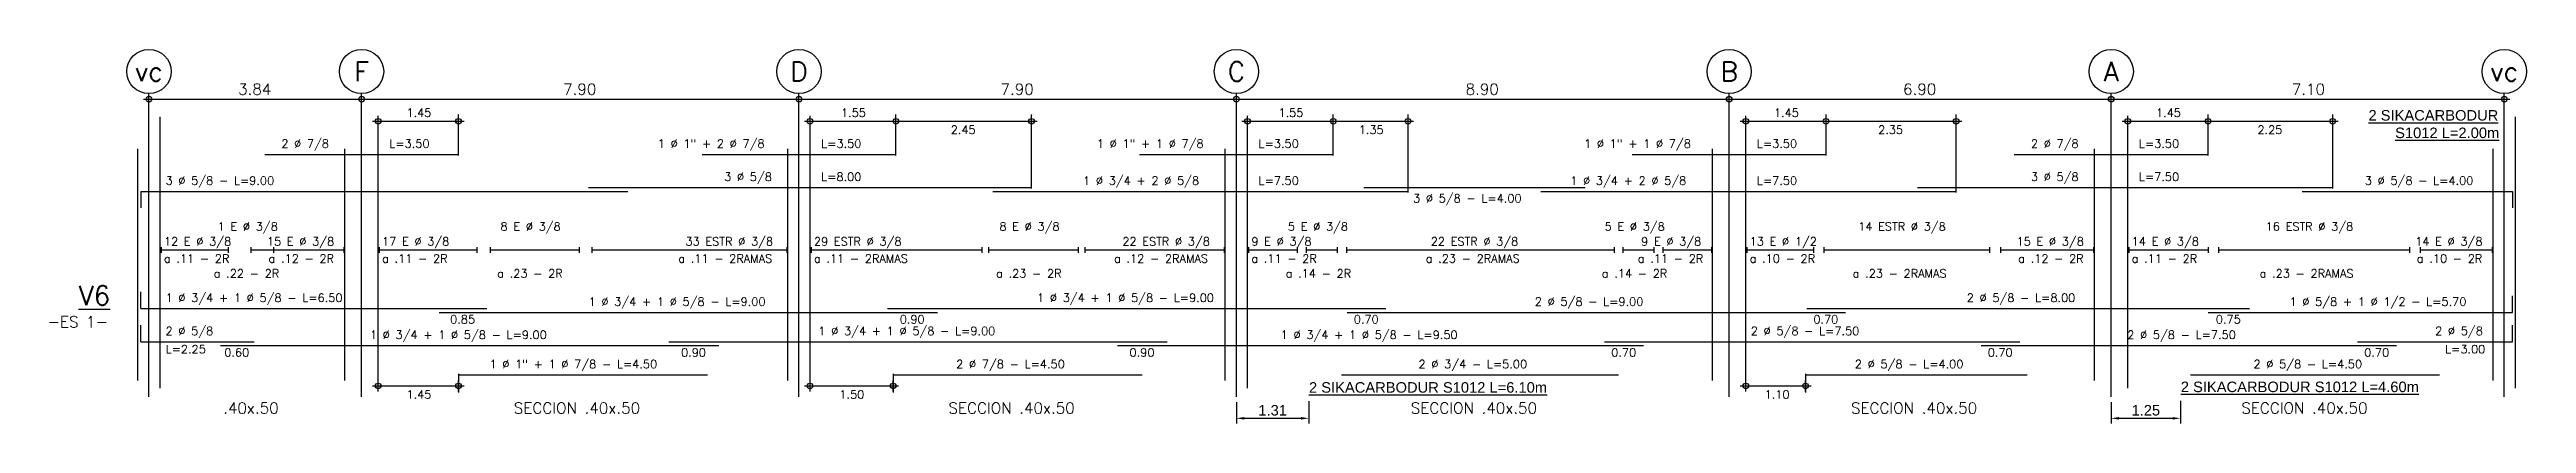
# Model space of a CAD drawing. Header units: millimetres. Extents: x 1 to 301, y -42 to 59.
# Drawn here: x 245.95 to 290.68, y 36.56 to 43.33 of the extents above; entities that cross this region are included whole.
import ezdxf
from ezdxf.enums import TextEntityAlignment as Align

# ---------------------------------------------------------------- set-up
doc = ezdxf.new("R2010")
doc.units = ezdxf.units.MM
doc.header["$LTSCALE"] = 0.0003
doc.header["$PDMODE"] = 34
doc.header["$PDSIZE"] = 0.1
for name, color, linetype in [('SIM-ACHURADOS', 8, 'Continuous'), ('SIM-COTAS', 1, 'Continuous'), ('SIM-FIBRACARB', 4, 'Continuous')]:
    doc.layers.add(name, color=color, linetype=linetype)
doc.styles.add('ARIAL EE', font='arial.ttf')
doc.styles.add('P140', font='SIMPLEX', dxfattribs={"height": 0.35})
doc.styles.add('P60', font='SIMPLEX', dxfattribs={"height": 0.16})
doc.styles.add('P80', font='SIMPLEX', dxfattribs={"height": 0.2})
doc.dimstyles.new('RE - STANDAR', dxfattribs={"dimtxt": 0.002, "dimasz": 0.0015, "dimexe": 0.001, "dimexo": 0.001, "dimgap": 0.0005, "dimtad": 1, "dimzin": 4, "dimdsep": 46, "dimtxsty": 'ARIAL EE', "dimcen": -0.001, "dimclrd": 256, "dimclre": 256, "dimclrt": 2, "dimadec": 0, "dimazin": 0, "dimtfac": 1, "dimtix": 1, "dimtofl": 0, "dimtmove": 1, "dimatfit": 0, "dimfxl": 0.0015, "dimtolj": 1, "dimtzin": 4, "dimlwd": -1, "dimlwe": -1, "dimarcsym": 0})

msp = doc.modelspace()

# ---------------------------------------------------------------- texts
at = {"layer": 'SIM-ACHURADOS', "style": 'P140'}
for s, p in [('vc', (247.742, 42.935)), ('F', (251.582, 42.935)), ('D', (259.482, 42.935)), ('C', (267.382, 42.935)), ('B', (276.282, 42.935)), ('A', (283.182, 42.935)), ('vc', (290.282, 42.935))]:
    msp.add_text(s, height=0.35, dxfattribs=at).set_placement(p, align=Align.MIDDLE)
at = {"layer": 'SIM-ACHURADOS'}
for s, height, style, p in [('3.84', 0.2, 'P80', (249.352, 42.515)), ('7.90', 0.2, 'P80', (255.222, 42.515)), ('7.90', 0.2, 'P80', (263.122, 42.515)), ('8.90', 0.2, 'P80', (271.522, 42.515)), ('6.90', 0.2, 'P80', (279.422, 42.515)), ('7.10', 0.2, 'P80', (286.442, 42.515)), ('1.45', 0.15, 'P60', (252.392, 42.115)), ('1.55', 0.15, 'P60', (260.242, 42.115)), ('1.55', 0.15, 'P60', (268.142, 42.115)), ('1.45', 0.15, 'P60', (277.092, 42.115)), ('1.45', 0.15, 'P60', (283.992, 42.115)), ('2 %%c 7/8', 0.15, 'P60', (250.132, 41.555)), ('L=3.50', 0.15, 'P60', (252.082, 41.555)), ('1 %%c 1" + 2 %%c 7/8', 0.15, 'P60', (256.932, 41.555)), ('L=3.50', 0.15, 'P60', (259.882, 41.555)), ('2.45', 0.15, 'P60', (262.222, 41.805)), ('1 %%c 1" + 1 %%c 7/8', 0.15, 'P60', (264.862, 41.555)), ('L=3.50', 0.15, 'P60', (267.782, 41.555)), ('1.35', 0.15, 'P60', (269.592, 41.805)), ('1 %%c 1" + 1 %%c 7/8', 0.15, 'P60', (273.662, 41.555)), ('L=3.50', 0.15, 'P60', (276.782, 41.555)), ('2.35', 0.15, 'P60', (278.972, 41.805)), ('2 %%c 7/8', 0.15, 'P60', (281.732, 41.555)), ('L=3.50', 0.15, 'P60', (283.682, 41.555)), ('2.25', 0.15, 'P60', (285.822, 41.805)), ('3 %%c 5/8 - L=9.00', 0.15, 'P60', (248.042, 40.885)), ('3 %%c 5/8', 0.15, 'P60', (258.132, 40.955)), ('L=8.00', 0.15, 'P60', (259.882, 40.955)), ('1 %%c 3/4 + 2 %%c 5/8', 0.15, 'P60', (264.612, 40.885)), ('L=7.50', 0.15, 'P60', (267.782, 40.885)), ('3 %%c 5/8 - L=4.00', 0.15, 'P60', (270.572, 40.565)), ('1 %%c 3/4 + 2 %%c 5/8', 0.15, 'P60', (273.412, 40.885)), ('L=7.50', 0.15, 'P60', (276.782, 40.885)), ('3 %%c 5/8', 0.15, 'P60', (281.732, 40.955)), ('L=7.50', 0.15, 'P60', (283.682, 40.955)), ('3 %%c 5/8 - L=4.00', 0.15, 'P60', (287.762, 40.885)), ('12 E %%c 3/8', 0.15, 'P60', (248.012, 39.785)), ('1 E %%c 3/8', 0.15, 'P60', (248.982, 40.055)), ('15 E %%c 3/8', 0.15, 'P60', (249.872, 39.785)), ('17 E %%c 3/8', 0.15, 'P60', (251.952, 39.785)), ('8 E %%c 3/8', 0.15, 'P60', (254.092, 40.055)), ('33 ESTR %%c 3/8', 0.15, 'P60', (257.432, 39.785)), ('29 ESTR %%c 3/8', 0.15, 'P60', (259.752, 39.785)), ('8 E %%c 3/8', 0.15, 'P60', (263.102, 40.055)), ('22 ESTR %%c 3/8', 0.15, 'P60', (265.322, 39.785)), ('9 E %%c 3/8', 0.15, 'P60', (267.652, 39.785)), ('5 E %%c 3/8', 0.15, 'P60', (268.312, 40.055)), ('22 ESTR %%c 3/8', 0.15, 'P60', (270.892, 39.785)), ('5 E %%c 3/8', 0.15, 'P60', (274.032, 40.055)), ('9 E %%c 3/8', 0.15, 'P60', (274.692, 39.785)), ('13 E %%c 1/2', 0.15, 'P60', (276.652, 39.785)), ('14 ESTR %%c 3/8', 0.15, 'P60', (278.612, 40.055)), ('15 E %%c 3/8', 0.15, 'P60', (281.472, 39.785)), ('14 E %%c 3/8', 0.15, 'P60', (283.552, 39.785)), ('16 ESTR %%c 3/8', 0.15, 'P60', (285.972, 40.055)), ('14 E %%c 3/8', 0.15, 'P60', (288.672, 39.785)), ('a .11 - 2R', 0.15, 'P60', (248.012, 39.475)), ('a .12 - 2R', 0.15, 'P60', (249.902, 39.475)), ('a .11 - 2R', 0.15, 'P60', (251.952, 39.475)), ('a .11 - 2RAMAS', 0.15, 'P60', (257.302, 39.475)), ('a .11 - 2RAMAS', 0.15, 'P60', (259.752, 39.475)), ('a .12 - 2RAMAS', 0.15, 'P60', (265.172, 39.475)), ('a .11 - 2R', 0.15, 'P60', (267.652, 39.475)), ('a .23 - 2RAMAS', 0.15, 'P60', (270.802, 39.475)), ('a .11 - 2R', 0.15, 'P60', (274.632, 39.475)), ('a .10 - 2R', 0.15, 'P60', (276.652, 39.475)), ('a .12 - 2R', 0.15, 'P60', (281.502, 39.475)), ('a .11 - 2R', 0.15, 'P60', (283.552, 39.475)), ('a .10 - 2R', 0.15, 'P60', (288.702, 39.475)), ('1 %%c 3/4 + 1 %%c 5/8 - L=6.50', 0.15, 'P60', (248.042, 38.765)), ('a .22 - 2R', 0.15, 'P60', (248.912, 39.205)), ('a .23 - 2R', 0.15, 'P60', (254.032, 39.205)), ('a .23 - 2R', 0.15, 'P60', (263.042, 39.205)), ('1 %%c 3/4 + 1 %%c 5/8 - L=9.00', 0.15, 'P60', (263.782, 38.765)), ('a .14 - 2R', 0.15, 'P60', (268.272, 39.205)), ('a .14 - 2R', 0.15, 'P60', (273.982, 39.205)), ('a .23 - 2RAMAS', 0.15, 'P60', (278.512, 39.205)), ('2 %%c 5/8 - L=8.00', 0.15, 'P60', (280.572, 38.765)), ('a .23 - 2RAMAS', 0.15, 'P60', (285.862, 39.205)), ('-ES 1-', 0.2, 'P80', (245.912, 38.305)), ('0.85', 0.15, 'P60', (253.182, 38.375)), ('1 %%c 3/4 + 1 %%c 5/8 - L=9.00', 0.15, 'P60', (255.682, 38.695)), ('0.90', 0.15, 'P60', (261.302, 38.375)), ('0.70', 0.15, 'P60', (269.502, 38.375)), ('2 %%c 5/8 - L=9.00', 0.15, 'P60', (272.772, 38.695)), ('0.70', 0.15, 'P60', (277.802, 38.375)), ('0.75', 0.15, 'P60', (285.072, 38.375)), ('1 %%c 5/8 + 1 %%c 1/2 - L=5.70', 0.15, 'P60', (286.402, 38.695)), ('2 %%c 5/8', 0.15, 'P60', (248.042, 38.165)), ('1 %%c 3/4 + 1 %%c 5/8 - L=9.00', 0.15, 'P60', (251.732, 38.095)), ('1 %%c 3/4 + 1 %%c 5/8 - L=9.00', 0.15, 'P60', (259.832, 38.165)), ('1 %%c 3/4 + 1 %%c 5/8 - L=9.50', 0.15, 'P60', (268.182, 38.095)), ('2 %%c 5/8 - L=7.50', 0.15, 'P60', (276.672, 38.165)), ('2 %%c 5/8 - L=7.50', 0.15, 'P60', (283.472, 38.095)), ('2 %%c 5/8', 0.15, 'P60', (289.032, 38.165)), ('L=2.25', 0.15, 'P60', (248.042, 37.835)), ('0.60', 0.15, 'P60', (249.102, 37.775)), ('1 %%c 1" + 1 %%c 7/8 - L=4.50', 0.15, 'P60', (253.892, 37.565)), ('0.90', 0.15, 'P60', (257.352, 37.775)), ('2 %%c 7/8 - L=4.50', 0.15, 'P60', (262.322, 37.565)), ('0.90', 0.15, 'P60', (265.452, 37.775)), ('2 %%c 3/4 - L=5.00', 0.15, 'P60', (270.672, 37.565)), ('0.70', 0.15, 'P60', (274.152, 37.775)), ('2 %%c 5/8 - L=4.00', 0.15, 'P60', (278.552, 37.565)), ('0.70', 0.15, 'P60', (280.952, 37.775)), ('2 %%c 5/8 - L=4.50', 0.15, 'P60', (285.752, 37.565)), ('0.70', 0.15, 'P60', (287.752, 37.775)), ('L=3.00', 0.15, 'P60', (289.212, 37.835)), ('1.45', 0.15, 'P60', (252.392, 37.015)), ('1.50', 0.15, 'P60', (260.212, 37.015)), ('1.10', 0.15, 'P60', (276.922, 37.015)), ('.40x.50', 0.2, 'P80', (249.082, 36.745)), ('SECCION .40x.50', 0.2, 'P80', (254.332, 36.745)), ('SECCION .40x.50', 0.2, 'P80', (262.182, 36.745)), ('SECCION .40x.50', 0.2, 'P80', (270.532, 36.745)), ('SECCION .40x.50', 0.2, 'P80', (278.482, 36.745)), ('SECCION .40x.50', 0.2, 'P80', (285.532, 36.745))]:
    msp.add_text(s, height=height, dxfattribs=dict(at, style=style)).set_placement(p)
at = {"layer": 'SIM-ACHURADOS', "style": 'P140'}
msp.add_text('%%UV6', height=0.35, dxfattribs=at).set_placement((247.042, 38.705), align=Align.RIGHT)
at = {"layer": 'SIM-FIBRACARB', "char_height": 0.19, "attachment_point": 1, "style": 'ARIAL EE'}
for s, width, insert in [('\\pi0.1282;{\\L2 SIKACARBODUR \\P\\pi0.60968;S1012 L=2.00m}', 2.46225, (287.7, 42.237)), ('{\\L2 SIKACARBODUR S1012 L=6.10m}', 4.58342, (268.693, 37.313)), ('{\\L2 SIKACARBODUR S1012 L=4.60m}', 4.87565, (284.439, 37.323))]:
    msp.add_mtext_dynamic_manual_height_columns(s, width=width, gutter_width=0.00475, heights=[0], dxfattribs=dict(at, insert=insert))

# ---------------------------------------------------------------- blocks, each defined once
blk = doc.blocks.new('*D37')
at = {"layer": 'SIM-COTAS', "transparency": 16777216}
for p, q in [((283.182, 36.95), (283.182, 36.564)), ((284.432, 36.977), (284.432, 36.564)), ((283.324, 36.659), (284.289, 36.659))]:
    blk.add_line(p, q, dxfattribs=at)
for points in [[(283.324, 36.682), (283.324, 36.635), (283.182, 36.659)], [(284.289, 36.682), (284.289, 36.635), (284.432, 36.659)]]:
    blk.add_solid(points, dxfattribs=at)
at = {"layer": 'SIM-COTAS', "color": 2, "transparency": 16777216, "insert": (283.807, 36.803), "char_height": 0.19, "attachment_point": 5, "style": 'ARIAL EE'}
blk.add_mtext('\\A1;1.25', dxfattribs=at)
blk = doc.blocks.new('*D36')
at = {"layer": 'SIM-COTAS', "transparency": 16777216}
for p, q in [((267.382, 36.95), (267.382, 36.564)), ((268.692, 36.967), (268.692, 36.564)), ((267.524, 36.659), (268.549, 36.659))]:
    blk.add_line(p, q, dxfattribs=at)
for points in [[(267.524, 36.682), (267.524, 36.635), (267.382, 36.659)], [(268.549, 36.682), (268.549, 36.635), (268.692, 36.659)]]:
    blk.add_solid(points, dxfattribs=at)
at = {"layer": 'SIM-COTAS', "color": 2, "transparency": 16777216, "insert": (268.037, 36.803), "char_height": 0.19, "attachment_point": 5, "style": 'ARIAL EE'}
blk.add_mtext('\\A1;1.31', dxfattribs=at)

# ---------------------------------------------------------------- dimensions: what is measured, and where the dimension line sits
at = {"layer": 'SIM-COTAS'}
for base, p1, p2, picture, middle in [((268.692, 36.659), (267.382, 37.045), (268.692, 37.062), '*D36', (268.037, 36.803)), ((284.432, 36.659), (283.182, 37.045), (284.432, 37.072), '*D37', (283.807, 36.803))]:
    dim = msp.add_linear_dim(base=base, p1=p1, p2=p2, dimstyle='RE - STANDAR', dxfattribs=at)
    dim.commit()
    dim.dimension.update_dxf_attribs({"geometry": picture, "text_midpoint": middle})

# ---------------------------------------------------------------- linework, layer by layer
at = {"layer": 'SIM-ACHURADOS'}
for p, q in [((247.742, 37.045), (247.742, 42.535)), ((251.582, 37.045), (251.582, 42.535)), ((259.482, 37.045), (259.482, 42.535)), ((267.382, 37.045), (267.382, 42.535)), ((276.282, 37.045), (276.282, 42.535)), ((283.182, 37.045), (283.182, 42.535)), ((290.282, 37.045), (290.282, 42.535)), ((247.742, 42.435), (290.282, 42.435)), ((247.942, 37.205), (247.942, 42.115)), ((251.882, 37.205), (251.882, 42.115)), ((253.332, 41.415), (253.332, 42.155)), ((259.682, 37.205), (259.682, 42.115)), ((261.232, 41.415), (261.232, 42.155)), ((263.682, 40.815), (263.682, 42.155)), ((267.582, 37.205), (267.582, 42.115)), ((269.132, 41.415), (269.132, 42.155)), ((270.482, 40.745), (270.482, 42.155)), ((276.582, 37.205), (276.582, 42.115)), ((278.032, 41.415), (278.032, 42.155)), ((280.382, 40.745), (280.382, 42.155)), ((283.482, 37.205), (283.482, 42.115)), ((284.932, 41.415), (284.932, 42.155)), ((287.182, 40.815), (287.182, 42.155)), ((290.482, 37.205), (290.482, 42.115)), ((251.882, 42.035), (253.332, 42.035)), ((259.682, 42.035), (261.232, 42.035)), ((261.232, 42.035), (263.682, 42.035)), ((267.582, 42.035), (269.132, 42.035)), ((269.132, 42.035), (270.482, 42.035)), ((276.582, 42.035), (278.032, 42.035)), ((278.032, 42.035), (280.382, 42.035)), ((283.482, 42.035), (284.932, 42.035)), ((284.932, 42.035), (287.182, 42.035)), ((247.542, 37.345), (247.542, 41.535)), ((249.832, 41.435), (253.332, 41.435)), ((251.282, 37.345), (251.282, 41.535)), ((257.732, 41.435), (261.232, 41.435)), ((259.282, 37.345), (259.282, 41.535)), ((265.632, 41.435), (269.132, 41.435)), ((267.182, 37.345), (267.182, 41.535)), ((274.532, 41.435), (278.032, 41.435)), ((275.982, 37.345), (275.982, 41.535)), ((281.432, 41.435), (284.932, 41.435)), ((282.882, 37.345), (282.882, 41.535)), ((290.082, 37.345), (290.082, 41.535)), ((247.592, 40.765), (256.392, 40.765)), ((247.592, 40.765), (247.592, 40.465)), ((255.682, 40.835), (263.682, 40.835)), ((262.982, 40.765), (270.482, 40.765)), ((269.682, 40.835), (273.682, 40.835)), ((272.882, 40.765), (280.382, 40.765)), ((279.682, 40.835), (287.182, 40.835)), ((286.632, 40.765), (290.432, 40.765)), ((290.432, 40.765), (290.432, 40.465)), ((247.962, 39.755), (247.962, 39.655)), ((247.962, 39.705), (249.172, 39.705)), ((249.172, 39.755), (249.172, 39.655)), ((249.582, 39.755), (249.582, 39.655)), ((249.582, 39.755), (249.582, 39.655)), ((249.582, 39.705), (249.582, 39.705)), ((249.582, 39.705), (251.262, 39.705)), ((249.992, 39.755), (249.992, 39.655)), ((251.262, 39.755), (251.262, 39.655)), ((251.902, 39.755), (251.902, 39.655)), ((251.902, 39.705), (253.662, 39.705)), ((253.662, 39.755), (253.662, 39.655)), ((253.902, 39.755), (253.902, 39.655)), ((253.902, 39.705), (255.512, 39.705)), ((255.512, 39.755), (255.512, 39.655)), ((255.742, 39.755), (255.742, 39.655)), ((255.742, 39.705), (259.262, 39.705)), ((259.262, 39.755), (259.262, 39.655)), ((259.702, 39.755), (259.702, 39.655)), ((259.702, 39.705), (262.782, 39.705)), ((262.782, 39.755), (262.782, 39.655)), ((262.902, 39.755), (262.902, 39.655)), ((262.902, 39.705), (264.522, 39.705)), ((264.522, 39.755), (264.522, 39.655)), ((264.642, 39.755), (264.642, 39.655)), ((264.642, 39.705), (267.162, 39.705)), ((267.162, 39.755), (267.162, 39.655)), ((267.602, 39.755), (267.602, 39.655)), ((267.602, 39.705), (268.482, 39.705)), ((268.482, 39.755), (268.482, 39.655)), ((268.642, 39.755), (268.642, 39.655)), ((268.642, 39.705), (269.202, 39.705)), ((269.202, 39.755), (269.202, 39.655)), ((269.372, 39.755), (269.372, 39.655)), ((269.372, 39.705), (274.202, 39.705)), ((274.202, 39.755), (274.202, 39.655)), ((274.362, 39.755), (274.362, 39.655)), ((274.362, 39.705), (274.922, 39.705)), ((274.922, 39.755), (274.922, 39.655)), ((275.082, 39.755), (275.082, 39.655)), ((275.082, 39.705), (275.962, 39.705)), ((275.962, 39.755), (275.962, 39.655)), ((276.602, 39.755), (276.602, 39.655)), ((276.602, 39.705), (277.802, 39.705)), ((277.802, 39.755), (277.802, 39.655)), ((277.992, 39.755), (277.992, 39.655)), ((277.992, 39.705), (280.982, 39.705)), ((280.982, 39.755), (280.982, 39.655)), ((281.182, 39.755), (281.182, 39.655)), ((281.182, 39.705), (282.862, 39.705)), ((282.862, 39.755), (282.862, 39.655)), ((283.502, 39.755), (283.502, 39.655)), ((283.502, 39.705), (284.932, 39.705)), ((284.932, 39.755), (284.932, 39.655)), ((285.122, 39.755), (285.122, 39.655)), ((285.122, 39.705), (288.572, 39.705)), ((288.572, 39.755), (288.572, 39.655)), ((288.762, 39.755), (288.762, 39.655)), ((288.762, 39.705), (290.062, 39.705)), ((290.062, 39.755), (290.062, 39.655)), ((247.592, 38.645), (247.592, 38.945)), ((247.592, 38.645), (253.842, 38.645)), ((252.982, 38.575), (261.982, 38.575)), ((261.082, 38.645), (270.082, 38.645)), ((269.382, 38.575), (278.382, 38.575)), ((277.682, 38.645), (285.682, 38.645)), ((284.932, 38.575), (290.432, 38.575)), ((290.432, 38.575), (290.432, 38.875)), ((247.592, 38.045), (247.592, 38.345)), ((247.592, 38.045), (249.642, 38.045)), ((257.132, 38.045), (266.132, 38.045)), ((274.032, 38.045), (281.532, 38.045)), ((287.632, 38.045), (290.432, 38.045)), ((290.432, 38.045), (290.432, 38.345)), ((249.032, 37.975), (258.032, 37.975)), ((265.232, 37.975), (274.732, 37.975)), ((280.832, 37.975), (288.332, 37.975)), ((251.882, 37.245), (253.332, 37.245)), ((253.332, 37.465), (253.332, 37.125)), ((253.332, 37.445), (257.832, 37.445)), ((259.682, 37.245), (261.182, 37.245)), ((261.182, 37.465), (261.182, 37.125)), ((261.182, 37.445), (265.682, 37.445)), ((269.282, 37.445), (274.282, 37.445)), ((276.582, 37.245), (277.662, 37.245)), ((277.662, 37.465), (277.662, 37.125)), ((277.662, 37.445), (281.662, 37.445)), ((284.612, 37.445), (289.112, 37.445))]:
    msp.add_line(p, q, dxfattribs=at)
for centre in [(247.742, 42.935), (251.582, 42.935), (259.482, 42.935), (267.382, 42.935), (276.282, 42.935), (283.182, 42.935), (290.282, 42.935)]:
    msp.add_circle(centre, 0.4, dxfattribs=at)
for p in [(247.742, 42.435), (251.582, 42.435), (259.482, 42.435), (267.382, 42.435), (276.282, 42.435), (283.182, 42.435), (290.282, 42.435), (251.882, 42.035), (253.332, 42.035), (259.682, 42.035), (261.232, 42.035), (263.682, 42.035), (267.582, 42.035), (269.132, 42.035), (270.482, 42.035), (276.582, 42.035), (278.032, 42.035), (280.382, 42.035), (283.482, 42.035), (284.932, 42.035), (287.182, 42.035), (251.882, 37.245), (253.332, 37.245), (259.682, 37.245), (261.182, 37.245), (276.582, 37.245), (277.662, 37.245)]:
    msp.add_point(p, dxfattribs=at)

msp.set_redraw_order([(e.dxf.handle, doc.entitydb.next_handle()) for e in msp.query("TEXT MTEXT ATTDEF DIMENSION ARC_DIMENSION")])  # texts and dimensions are drawn at this point

doc.saveas('drawing.dxf')
